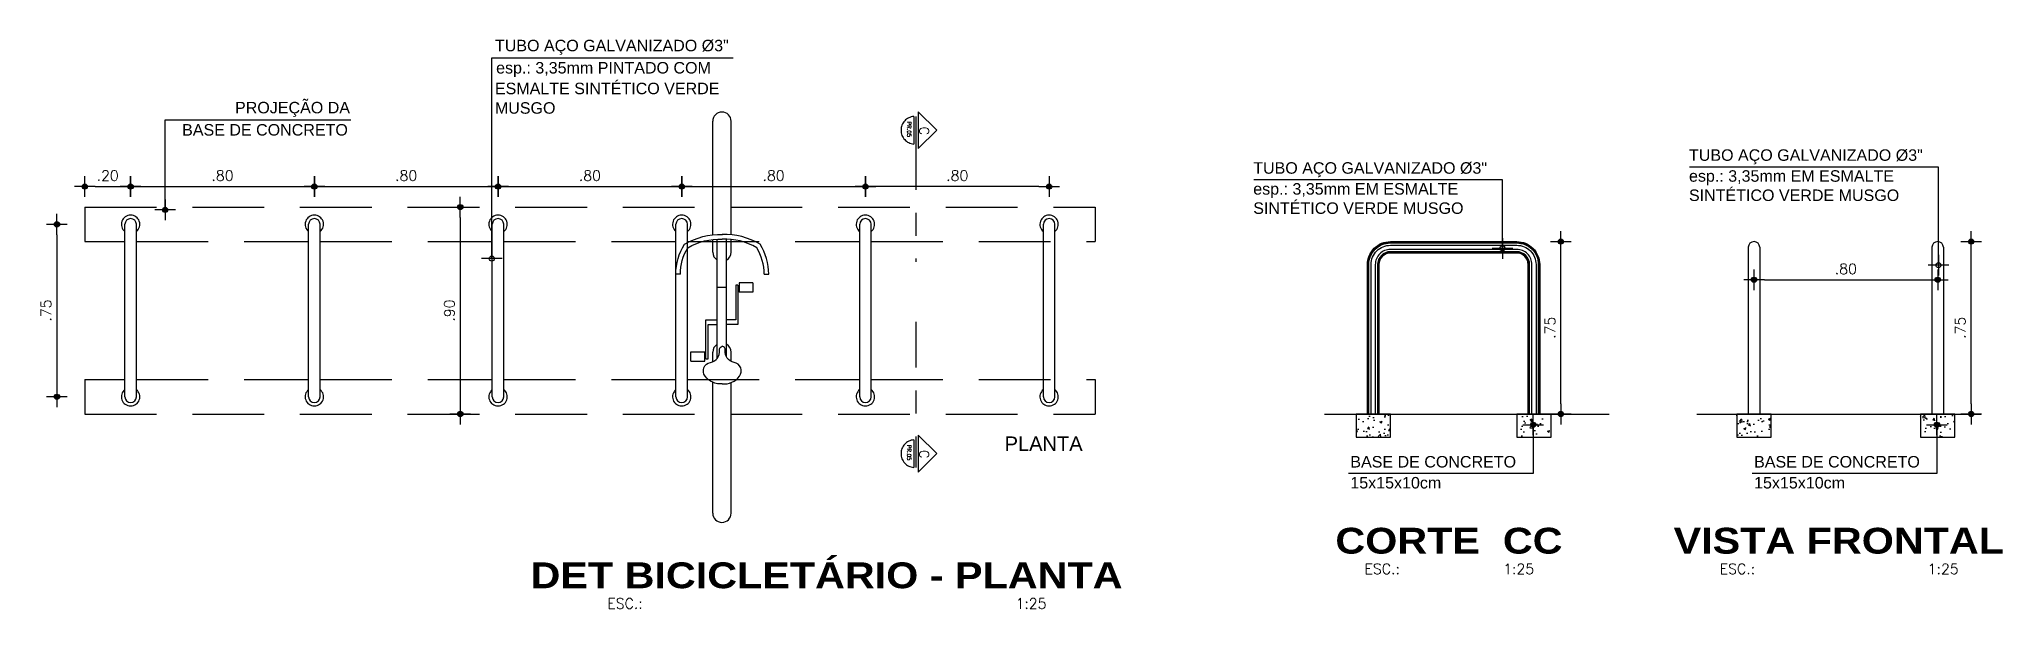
# Model space of a CAD drawing. Header units: millimetres. Extents: x 490 to 675, y -160 to -87.
# Drawn here: x 502.59 to 511.14, y -105.62 to -103.15 of the extents above; entities that cross this region are included whole.
import ezdxf
from ezdxf.enums import TextEntityAlignment as Align

# ---------------------------------------------------------------- set-up
doc = ezdxf.new("R2010")
doc.units = ezdxf.units.MM
doc.header["$LTSCALE"] = 2.5
for name, pattern in [('CENTER', [50.8, 31.75, -6.35, 6.35, -6.35]), ('DASHED2', [0.375, 0.25, -0.125]), ('HIDDEN2', [0.1875, 0.125, -0.0625])]:
    doc.linetypes.add(name, pattern=pattern)
for name, color, linetype in [('AN_TEXTOS', 2, 'Continuous'), ('ARQ_ALVENARIA', 1, 'Continuous'), ('ARQ_HAT', 8, 'Continuous'), ('ARQ_LAYOUT', 5, 'Continuous'), ('ARQ_PROJEÇÃO', 8, 'DASHED2'), ('ARQ_VISTA1', 7, 'Continuous'), ('ARQ_VISTA2', 2, 'Continuous'), ('COTAS', 1, 'Continuous'), ('LAYOUT', 1, 'Continuous'), ('LCORTE', 2, 'CENTER'), ('TEXTO', 2, 'Continuous'), ('TEXTOS', 2, 'Continuous'), ('TITULO', 2, 'Continuous')]:
    doc.layers.add(name, color=color, linetype=linetype)
doc.styles.add('ARIAL', font='arial.ttf')
doc.styles.add('COTA200', font='ROMANS.SHX')
doc.styles.add('COTA25', font='romans.shx')
doc.styles.add('ROMANS', font='romans', dxfattribs={"oblique": 15})
doc.styles.add('TIT200', font='')
doc.styles.get('TIT200').set_extended_font_data('Arial Black')
doc.dimstyles.new('COTA25', dxfattribs={"dimtxt": 0.045, "dimasz": 0.045, "dimexe": 0.05, "dimexo": 0.95, "dimgap": 0.025, "dimtad": 1, "dimzin": 4, "dimdsep": 46, "dimtxsty": 'COTA25', "dimblk": 'bola', "dimcen": -0.1, "dimdle": 0.05, "dimse1": 1, "dimse2": 1, "dimclrd": 256, "dimclre": 3, "dimclrt": 2, "dimadec": 0, "dimazin": 0, "dimtfac": 1, "dimtix": 1, "dimtmove": 2, "dimatfit": 3, "dimldrblk": 'USERTICK', "dimfxl": 1, "dimtvp": 2.5, "dimtolj": 1, "dimtzin": 4, "dimarcsym": 0})
doc.dimstyles.new('COTA25$0', dxfattribs={"dimtxt": 0.045, "dimasz": 0.045, "dimexe": 0.05, "dimexo": 0.95, "dimgap": 0.025, "dimtad": 1, "dimzin": 4, "dimdsep": 46, "dimtxsty": 'COTA25', "dimblk": 'bola', "dimcen": -0.1, "dimdle": 0.05, "dimse1": 1, "dimse2": 1, "dimclrd": 256, "dimclre": 3, "dimclrt": 2, "dimadec": 0, "dimazin": 0, "dimtfac": 1, "dimtix": 1, "dimtmove": 2, "dimatfit": 3, "dimldrblk": 'USERTICK', "dimfxl": 1, "dimtvp": 2.5, "dimtolj": 1, "dimtzin": 4, "dimarcsym": 0})
doc.dimstyles.new('COTA25$7', dxfattribs={"dimtxt": 0.045, "dimasz": 0.045, "dimexe": 0.05, "dimexo": 0.95, "dimgap": 0.01, "dimtad": 1, "dimzin": 4, "dimdsep": 46, "dimtxsty": 'COTA25', "dimblk1": 'OPEN30', "dimblk2": 'OPEN30', "dimsah": 1, "dimcen": -0.1, "dimdle": 0.05, "dimse1": 1, "dimse2": 1, "dimclrd": 256, "dimclre": 3, "dimclrt": 2, "dimadec": 0, "dimazin": 0, "dimtfac": 1, "dimtix": 1, "dimtmove": 2, "dimatfit": 3, "dimldrblk": 'bola', "dimfxl": 1, "dimtvp": 2.5, "dimtolj": 1, "dimtzin": 4, "dimarcsym": 0})
pattern_1 = [(50, (31.67466, -234.312185), (0.091092334, -0.007969543), [0.009525, -0.104775]), (355, (31.67466, -234.31218), (-0.017621413, 0.095528321), [0.00762, -0.08382]), (100.451, (31.68225, -234.31285), (0.073471251, 0.087558344), [0.008095, -0.089045]), (46.1842, (31.67466, -234.28678), (0.13553952, -0.021021164), [0.0142875, -0.1571625]), (96.6356, (31.68596, -234.28854), (0.118702117, 0.123712778), [0.0121425, -0.1335675]), (351.184, (31.67466, -234.28678), (0.118702303, 0.12371256), [0.01143, -0.12573]), (21, (31.68736, -234.293135), (0.07580744, -0.051132759), [0.009525, -0.104775]), (326, (31.68736, -234.29313), (0.030901014, 0.092093983), [0.00762, -0.08382]), (71.4514, (31.69368, -234.2974), (0.106708245, 0.040961429), [0.008095, -0.089045]), (37.5, (31.674662, -234.312185), (0.0015443016, 0.0422775194), [0, -0.082804, 0, -0.08509, 0, -0.0841375]), (7.5, (31.674662, -234.312185), (0.0334098313, 0.0500902874), [0, -0.048514, 0, -0.080899, 0, -0.0320675]), (327.5, (31.64634, -234.312185), (0.0677952976, -0.002864372), [0, -0.03175, 0, -0.09906, 0, -0.131445]), (317.5, (31.63364, -234.312185), (0.074064591, 0.0127132455), [0, -0.041275, 0, -0.065786, 0, -0.093345])]
pattern_2 = [(50, (29.912306, -236.19711), (0.091092334, -0.007969543), [0.009525, -0.104775]), (355, (29.91231, -236.19711), (-0.017621413, 0.095528321), [0.00762, -0.08382]), (100.451, (29.9199, -236.19778), (0.073471251, 0.087558344), [0.008095, -0.089045]), (46.1842, (29.91231, -236.17171), (0.13553952, -0.021021164), [0.0142875, -0.1571625]), (96.6356, (29.9236, -236.17346), (0.118702117, 0.123712778), [0.0121425, -0.1335675]), (351.184, (29.9123, -236.17171), (0.118702303, 0.12371256), [0.01143, -0.12573]), (21, (29.925006, -236.17806), (0.07580744, -0.051132759), [0.009525, -0.104775]), (326, (29.92501, -236.17806), (0.030901014, 0.092093983), [0.00762, -0.08382]), (71.4514, (29.93132, -236.18232), (0.106708245, 0.040961429), [0.008095, -0.089045]), (37.5, (29.912306, -236.197112), (0.0015443016, 0.0422775194), [0, -0.082804, 0, -0.08509, 0, -0.0841375]), (7.5, (29.912306, -236.19711), (0.0334098313, 0.0500902874), [0, -0.048514, 0, -0.080899, 0, -0.0320675]), (327.5, (29.883985, -236.197112), (0.0677952976, -0.002864372), [0, -0.03175, 0, -0.09906, 0, -0.131445]), (317.5, (29.871285, -236.19711), (0.074064591, 0.0127132455), [0, -0.041275, 0, -0.065786, 0, -0.093345])]

msp = doc.modelspace()

# ---------------------------------------------------------------- texts
at = {"layer": 'AN_TEXTOS', "style": 'ARIAL'}
msp.add_text('PLANTA', height=0.0625, dxfattribs=at).set_placement((506.7906, -104.9364))
at = {"layer": 'TEXTO', "style": 'ARIAL'}
for s, p in [('TUBO AÇO GALVANIZADO %%C3"  ', (504.571, -103.1986)), ('esp.: 3,35mm PINTADO COM ', (504.576, -103.2953)), ('ESMALTE SINTÉTICO VERDE', (504.5707, -103.3853)), ('PROJEÇÃO DA', (503.439, -103.4685)), ('MUSGO', (504.5707, -103.4701)), ('BASE DE CONCRETO', (503.2085, -103.5652)), ('TUBO AÇO GALVANIZADO %%C3"', (509.7711, -103.675)), ('TUBO AÇO GALVANIZADO %%C3"', (507.8733, -103.7311)), ('esp.: 3,35mm EM ESMALTE', (509.7711, -103.7659)), ('esp.: 3,35mm EM ESMALTE', (507.8733, -103.822)), ('SINTÉTICO VERDE MUSGO', (509.7709, -103.8497)), ('SINTÉTICO VERDE MUSGO', (507.8733, -103.9058)), ('BASE DE CONCRETO ', (508.2962, -105.0088)), ('BASE DE CONCRETO ', (510.0546, -105.0088)), ('15x15x10cm', (508.2962, -105.1001)), ('15x15x10cm', (510.0546, -105.1001))]:
    msp.add_text(s, height=0.05, dxfattribs=at).set_placement(p)
at = {"layer": 'TITULO'}
for s, height, style, p in [('CORTE  CC', 0.1125, 'TIT200', (508.7257, -105.3272)), ('VISTA FRONTAL', 0.1125, 'TIT200', (510.4235, -105.3272)), ('DET BICICLETÁRIO - PLANTA', 0.1125, 'TIT200', (506.0149, -105.4777)), ('ESC.:             1:25', 0.045, 'COTA200', (508.7273, -105.4498)), ('ESC.:                      1:25', 0.045, 'COTA200', (510.4252, -105.4498)), ('ESC.:                                                1:25', 0.045, 'COTA200', (506.0166, -105.6003))]:
    msp.add_text(s, height=height, dxfattribs=dict(at, style=style)).set_placement(p, align=Align.MIDDLE_CENTER)

# ---------------------------------------------------------------- blocks, each defined once
blk = doc.blocks.new('bola')
blk.add_hatch(color=0).paths.add_polyline_path([(-0.25, 0, 1), (0.25, 0, 1)])
at = {"color": 0}
for p, q in [((-1, 0), (-0.25, 0)), ((0, 1), (0, 0.25)), ((0.25, 0), (1, 0)), ((0, -0.25), (0, -1))]:
    blk.add_line(p, q, dxfattribs=at)
blk.add_circle((0, 0), 0.25, dxfattribs=at)
blk = doc.blocks.new('*D58')
at = {"layer": 'COTAS', "lineweight": -2}
blk.add_line((511.0001, -104.7312), (511.0001, -104.0712), dxfattribs=at)
at = {"layer": 'DEFPOINTS', "color": 0}
for p in [(510.8545, -104.0262), (511.0001, -104.0262), (510.8759, -104.7762)]:
    blk.add_point(p, dxfattribs=at)
at = {"layer": 'COTAS', "lineweight": -2, "xscale": 0.045, "yscale": 0.045, "zscale": 0.045}
for p, rotation in [((511.0001, -104.0262), 90), ((511.0001, -104.7762), 270)]:
    blk.add_blockref('bola', p, dxfattribs=dict(at, rotation=rotation))
at = {"layer": 'COTAS', "color": 2, "insert": (510.9526, -104.4012), "char_height": 0.045, "attachment_point": 5, "rotation": 90, "style": 'COTA25'}
blk.add_mtext('\\A1;.75', dxfattribs=at)
blk = doc.blocks.new('USERTICK')
at = {"color": 0}
for p, q in [((-1, 0), (1, 0)), ((0, 1), (0, -1))]:
    blk.add_line(p, q, dxfattribs=at)
blk.add_circle((0, 0), 0.25, dxfattribs=at)
blk = doc.blocks.new('*D59')
at = {"layer": 'COTAS', "lineweight": -2}
blk.add_line((509.2134, -104.7312), (509.2134, -104.0712), dxfattribs=at)
at = {"layer": 'DEFPOINTS', "color": 0}
for p in [(508.7716, -104.0262), (509.2134, -104.0262), (509.0859, -104.7762)]:
    blk.add_point(p, dxfattribs=at)
at = {"layer": 'COTAS', "lineweight": -2, "xscale": 0.045, "yscale": 0.045, "zscale": 0.045}
for p, rotation in [((509.2134, -104.0262), 90), ((509.2134, -104.7762), 270)]:
    blk.add_blockref('bola', p, dxfattribs=dict(at, rotation=rotation))
at = {"layer": 'COTAS', "color": 2, "insert": (509.1659, -104.4012), "char_height": 0.045, "attachment_point": 5, "rotation": 90, "style": 'COTA25'}
blk.add_mtext('\\A1;.75', dxfattribs=at)
blk = doc.blocks.new('*D60')
at = {"layer": 'COTAS', "lineweight": -2}
blk.add_line((502.8293, -103.7868), (502.9393, -103.7868), dxfattribs=at)
at = {"layer": 'DEFPOINTS', "color": 0}
for p in [(502.9843, -103.7868), (502.7843, -103.9512), (502.9843, -103.9512)]:
    blk.add_point(p, dxfattribs=at)
at = {"layer": 'COTAS', "lineweight": -2, "xscale": 0.045, "yscale": 0.045, "zscale": 0.045, "rotation": 180}
blk.add_blockref('bola', (502.7843, -103.7868), dxfattribs=at)
at = {"layer": 'COTAS', "lineweight": -2, "xscale": 0.045, "yscale": 0.045, "zscale": 0.045}
blk.add_blockref('bola', (502.9843, -103.7868), dxfattribs=at)
at = {"layer": 'COTAS', "color": 2, "insert": (502.8843, -103.7393), "char_height": 0.045, "attachment_point": 5, "style": 'COTA25'}
blk.add_mtext('\\A1;.20', dxfattribs=at)
blk = doc.blocks.new('*D61')
at = {"layer": 'COTAS', "lineweight": -2}
blk.add_line((503.0293, -103.7868), (503.7393, -103.7868), dxfattribs=at)
at = {"layer": 'DEFPOINTS', "color": 0}
for p in [(503.7843, -103.7868), (502.9843, -103.9512), (503.7843, -103.9512)]:
    blk.add_point(p, dxfattribs=at)
at = {"layer": 'COTAS', "lineweight": -2, "xscale": 0.045, "yscale": 0.045, "zscale": 0.045, "rotation": 180}
blk.add_blockref('bola', (502.9843, -103.7868), dxfattribs=at)
at = {"layer": 'COTAS', "lineweight": -2, "xscale": 0.045, "yscale": 0.045, "zscale": 0.045}
blk.add_blockref('bola', (503.7843, -103.7868), dxfattribs=at)
at = {"layer": 'COTAS', "color": 2, "insert": (503.3843, -103.7393), "char_height": 0.045, "attachment_point": 5, "style": 'COTA25'}
blk.add_mtext('\\A1;.80', dxfattribs=at)
blk = doc.blocks.new('*D62')
at = {"layer": 'COTAS', "lineweight": -2}
blk.add_line((503.8293, -103.7868), (504.5393, -103.7868), dxfattribs=at)
at = {"layer": 'DEFPOINTS', "color": 0}
for p in [(504.5843, -103.7868), (503.7843, -103.9512), (504.5843, -103.9512)]:
    blk.add_point(p, dxfattribs=at)
at = {"layer": 'COTAS', "lineweight": -2, "xscale": 0.045, "yscale": 0.045, "zscale": 0.045, "rotation": 180}
blk.add_blockref('bola', (503.7843, -103.7868), dxfattribs=at)
at = {"layer": 'COTAS', "lineweight": -2, "xscale": 0.045, "yscale": 0.045, "zscale": 0.045}
blk.add_blockref('bola', (504.5843, -103.7868), dxfattribs=at)
at = {"layer": 'COTAS', "color": 2, "insert": (504.1843, -103.7393), "char_height": 0.045, "attachment_point": 5, "style": 'COTA25'}
blk.add_mtext('\\A1;.80', dxfattribs=at)
blk = doc.blocks.new('*D63')
at = {"layer": 'COTAS', "lineweight": -2}
blk.add_line((504.6293, -103.7868), (505.3393, -103.7868), dxfattribs=at)
at = {"layer": 'DEFPOINTS', "color": 0}
for p in [(505.3843, -103.7868), (504.5843, -103.9512), (505.3843, -103.9512)]:
    blk.add_point(p, dxfattribs=at)
at = {"layer": 'COTAS', "lineweight": -2, "xscale": 0.045, "yscale": 0.045, "zscale": 0.045, "rotation": 180}
blk.add_blockref('bola', (504.5843, -103.7868), dxfattribs=at)
at = {"layer": 'COTAS', "lineweight": -2, "xscale": 0.045, "yscale": 0.045, "zscale": 0.045}
blk.add_blockref('bola', (505.3843, -103.7868), dxfattribs=at)
at = {"layer": 'COTAS', "color": 2, "insert": (504.9843, -103.7393), "char_height": 0.045, "attachment_point": 5, "style": 'COTA25'}
blk.add_mtext('\\A1;.80', dxfattribs=at)
blk = doc.blocks.new('*D64')
at = {"layer": 'COTAS', "lineweight": -2}
blk.add_line((505.4293, -103.7868), (506.1393, -103.7868), dxfattribs=at)
at = {"layer": 'DEFPOINTS', "color": 0}
for p in [(506.1843, -103.7868), (505.3843, -103.9512), (506.1843, -103.9512)]:
    blk.add_point(p, dxfattribs=at)
at = {"layer": 'COTAS', "lineweight": -2, "xscale": 0.045, "yscale": 0.045, "zscale": 0.045, "rotation": 180}
blk.add_blockref('bola', (505.3843, -103.7868), dxfattribs=at)
at = {"layer": 'COTAS', "lineweight": -2, "xscale": 0.045, "yscale": 0.045, "zscale": 0.045}
blk.add_blockref('bola', (506.1843, -103.7868), dxfattribs=at)
at = {"layer": 'COTAS', "color": 2, "insert": (505.7843, -103.7393), "char_height": 0.045, "attachment_point": 5, "style": 'COTA25'}
blk.add_mtext('\\A1;.80', dxfattribs=at)
blk = doc.blocks.new('*D65')
at = {"layer": 'COTAS', "lineweight": -2}
blk.add_line((502.6634, -103.9962), (502.6634, -104.6562), dxfattribs=at)
at = {"layer": 'DEFPOINTS', "color": 0}
for p in [(502.9843, -103.9512), (502.6634, -104.7012), (502.9843, -104.7012)]:
    blk.add_point(p, dxfattribs=at)
at = {"layer": 'COTAS', "lineweight": -2, "xscale": 0.045, "yscale": 0.045, "zscale": 0.045}
for p, rotation in [((502.6634, -103.9512), 90), ((502.6634, -104.7012), 270)]:
    blk.add_blockref('bola', p, dxfattribs=dict(at, rotation=rotation))
at = {"layer": 'COTAS', "color": 2, "insert": (502.6159, -104.3262), "char_height": 0.045, "attachment_point": 5, "rotation": 90, "style": 'COTA25'}
blk.add_mtext('\\A1;.75', dxfattribs=at)
blk = doc.blocks.new('Bike')
at = {"layer": 'LAYOUT'}
for p, q in [((-0.7057, 0.1806), (-0.7057, 0.2006)), ((-1.0835, 0.1348), (-1.0435, 0.1348)), ((-1.0835, 0.1348), (-1.0835, 0.0748)), ((-1.0435, 0.1348), (-1.0435, 0.0748)), ((-1.7448, 0.0398), (-1.1755, 0.0398)), ((-1.0862, 0.0398), (-1.0448, 0.0398)), ((-1.0835, 0.0748), (-1.0435, 0.0748)), ((-1.0735, 0.0698), (-0.9035, 0.0698)), ((-1.0735, 0.0698), (-1.0735, 0.0598)), ((-1.0735, 0.0598), (-0.9235, 0.0598)), ((-1.0707, 0.0198), (-0.5526, 0.0198)), ((-1.0685, 0.0748), (-1.0685, 0.0698)), ((-1.0635, 0.0748), (-1.0635, 0.0698)), ((-1.0585, 0.0748), (-1.0585, 0.0698)), ((-0.9235, 0.0598), (-0.9235, 0.0198)), ((-0.9035, 0.0698), (-0.9035, 0.0198)), ((-0.7635, -0.0202), (-0.7635, 0.0198)), ((-0.6094, 0.0398), (-0.5542, 0.0398)), ((-0.5341, 0.0398), (-0.04, 0.0398)), ((-1.7448, -0.0402), (-1.1769, -0.0402)), ((-1.0847, -0.0402), (-1.0448, -0.0402)), ((-1.0655, -0.0202), (-0.5525, -0.0202)), ((-0.9235, -0.0702), (-0.9235, -0.0202)), ((-0.7535, -0.0702), (-0.9235, -0.0702)), ((-0.9035, -0.0602), (-0.9035, -0.0202)), ((-0.7535, -0.0602), (-0.9035, -0.0602)), ((-0.7835, -0.1352), (-0.7835, -0.0752)), ((-0.7435, -0.0752), (-0.7835, -0.0752)), ((-0.7685, -0.0752), (-0.7685, -0.0702)), ((-0.7635, -0.0752), (-0.7635, -0.0702)), ((-0.7585, -0.0752), (-0.7585, -0.0702)), ((-0.7535, -0.0702), (-0.7535, -0.0602)), ((-0.7435, -0.1352), (-0.7435, -0.0752)), ((-0.6094, -0.0402), (-0.5538, -0.0402)), ((-0.5337, -0.0402), (-0.0414, -0.0402)), ((-0.7435, -0.1352), (-0.7835, -0.1352)), ((-0.7057, -0.1843), (-0.7057, -0.2043))]:
    blk.add_line(p, q, dxfattribs=at)
for points in [[(-0.7057, 0.2006, -0.142395), (-0.5753, 0.1627, -0.145267), (-0.5326, -0.0026, -0.145267)], [(-0.7057, 0.1806, -0.137013), (-0.59, 0.1483, -0.140936), (-0.5526, -0.0019, 3.593094)], [(-1.1823, -0.0019, -0.258866), (-1.1491, 0.0732, -0.559336), (-1.0891, 0.0497, 0.400185), (-1.0357, 0.0106, -0.402407), (-1.0187, -0.0019, 1.339464)], [(-1.1823, -0.0019, 0.258866), (-1.1491, -0.0769, 0.559336), (-1.0891, -0.0534, -0.400185), (-1.0357, -0.0143, 0.402407), (-1.0187, -0.0019, -1.339464)], [(-0.7057, -0.2043, 0.142395), (-0.5753, -0.1664, 0.145267), (-0.5326, -0.0011, 0.145267)], [(-0.7057, -0.1843, 0.137013), (-0.59, -0.152, 0.140936), (-0.5526, -0.0019, -3.593094)]]:
    blk.add_lwpolyline(points, format="xyb", dxfattribs=at)
for centre, start, end in [((-1.7448, -0.0002), 90, 270), ((-1.0448, -0.0002), 30, 90), ((-0.6094, -0.0002), 90, 150), ((-0.04, -0.0002), 270, 90), ((-1.0448, -0.0002), 270, 330), ((-0.6094, -0.0002), 210, 270)]:
    blk.add_arc(centre, 0.04, start, end, dxfattribs=at)
blk = doc.blocks.new('*D66')
at = {"layer": 'COTAS', "lineweight": -2}
blk.add_line((510.0992, -104.1924), (510.8092, -104.1924), dxfattribs=at)
at = {"layer": 'DEFPOINTS', "color": 0}
for p in [(510.0542, -104.0512), (510.8542, -104.0512), (510.8542, -104.1924)]:
    blk.add_point(p, dxfattribs=at)
at = {"layer": 'COTAS', "lineweight": -2, "xscale": 0.045, "yscale": 0.045, "zscale": 0.045, "rotation": 180}
blk.add_blockref('bola', (510.0542, -104.1924), dxfattribs=at)
at = {"layer": 'COTAS', "lineweight": -2, "xscale": 0.045, "yscale": 0.045, "zscale": 0.045}
blk.add_blockref('bola', (510.8542, -104.1924), dxfattribs=at)
at = {"layer": 'COTAS', "color": 2, "insert": (510.4542, -104.1449), "char_height": 0.045, "attachment_point": 5, "style": 'COTA25'}
blk.add_mtext('\\A1;.80', dxfattribs=at)
blk = doc.blocks.new('A$C37BF6A88')
at = {"layer": 'ARQ_VISTA1', "color": 8}
for centre, start, end in [((0, 0.75), 308.68219, 231.31781), ((0, 0), 128.68219, 51.31781)]:
    blk.add_arc(centre, 0.04, start, end, dxfattribs=at)
at = {"layer": 'ARQ_VISTA2'}
for p, q in [((-0.025, 0), (-0.025, 0.75)), ((0.025, 0), (0.025, 0.75))]:
    blk.add_line(p, q, dxfattribs=at)
for centre, start, end in [((0, 0.75), 0, 180), ((0, 0), 180, 0)]:
    blk.add_arc(centre, 0.025, start, end, dxfattribs=at)
blk = doc.blocks.new('*D67')
at = {"layer": 'COTAS', "lineweight": -2}
blk.add_line((504.4201, -103.9212), (504.4201, -104.7312), dxfattribs=at)
at = {"layer": 'DEFPOINTS', "color": 0}
for p in [(505.026, -103.8762), (504.4201, -104.7762), (505.026, -104.7762)]:
    blk.add_point(p, dxfattribs=at)
at = {"layer": 'COTAS', "lineweight": -2, "xscale": 0.045, "yscale": 0.045, "zscale": 0.045}
for p, rotation in [((504.4201, -103.8762), 90), ((504.4201, -104.7762), 270)]:
    blk.add_blockref('bola', p, dxfattribs=dict(at, rotation=rotation))
at = {"layer": 'COTAS', "color": 2, "insert": (504.3726, -104.3262), "char_height": 0.045, "attachment_point": 5, "rotation": 90, "style": 'COTA25'}
blk.add_mtext('\\A1;.90', dxfattribs=at)
blk = doc.blocks.new('*D68')
at = {"layer": 'COTAS', "lineweight": -2}
blk.add_line((506.9393, -103.7868), (506.2293, -103.7868), dxfattribs=at)
at = {"layer": 'DEFPOINTS', "color": 0}
for p in [(506.1843, -103.7868), (506.1843, -103.9512), (506.9843, -103.9512)]:
    blk.add_point(p, dxfattribs=at)
at = {"layer": 'COTAS', "lineweight": -2, "xscale": 0.045, "yscale": 0.045, "zscale": 0.045, "rotation": 180}
blk.add_blockref('bola', (506.1843, -103.7868), dxfattribs=at)
at = {"layer": 'COTAS', "lineweight": -2, "xscale": 0.045, "yscale": 0.045, "zscale": 0.045}
blk.add_blockref('bola', (506.9843, -103.7868), dxfattribs=at)
at = {"layer": 'COTAS', "color": 2, "insert": (506.5843, -103.7393), "char_height": 0.045, "attachment_point": 5, "style": 'COTA25'}
blk.add_mtext('\\A1;.80', dxfattribs=at)
blk = doc.blocks.new('Ind-cor')
at = {"color": 2}
for p, q in [((-0.117, 0.059), (0.35, 0.525)), ((0.816, 0.059), (0.35, 0.525)), ((-0.117, 0.059), (0.816, 0.059)), ((0, -0.059), (0.7, -0.059))]:
    blk.add_line(p, q, dxfattribs=at)
blk.add_line((0, 0), (0.7, 0))
blk.add_arc((0.35, -0.029), 0.351, 184.7802, 355.2198, dxfattribs=at)
at = {"color": 2, "style": 'ROMANS', "flags": 4}
blk.add_attdef('N', (0.239, 0.09), '', height=0.24, dxfattribs=at)
at = {"layer": 'TEXTOS', "style": 'ROMANS'}
blk.add_text('PR.05', height=0.1, dxfattribs=at).set_placement((0.129, -0.223))

# ---------------------------------------------------------------- dimensions: what is measured, and where the dimension line sits
at = {"layer": 'COTAS'}
dim = msp.add_aligned_dim(p1=(502.7843, -103.9512), p2=(502.9843, -103.9512), distance=0.1644, dimstyle='COTA25$0', override={"dimclrt": 2}, dxfattribs=at)
dim.commit()
dim.dimension.update_dxf_attribs({"geometry": '*D60', "text_midpoint": (502.8843, -103.7393)})
for base, p1, p2, picture, middle in [((503.7843, -103.7868), (502.9843, -103.9512), (503.7843, -103.9512), '*D61', (503.3843, -103.7393)), ((504.5843, -103.7868), (503.7843, -103.9512), (504.5843, -103.9512), '*D62', (504.1843, -103.7393)), ((505.3843, -103.7868), (504.5843, -103.9512), (505.3843, -103.9512), '*D63', (504.9843, -103.7393)), ((506.1843, -103.7868), (505.3843, -103.9512), (506.1843, -103.9512), '*D64', (505.7843, -103.7393)), ((510.8542, -104.1924), (510.0542, -104.0512), (510.8542, -104.0512), '*D66', (510.4542, -104.1449))]:
    dim = msp.add_linear_dim(base=base, p1=p1, p2=p2, dimstyle='COTA25$0', override={"dimclrt": 2}, dxfattribs=at)
    dim.commit()
    dim.dimension.update_dxf_attribs({"geometry": picture, "text_midpoint": middle})
for base, p1, p2, angle, picture, middle in [((506.1843, -103.7868), (506.9843, -103.9512), (506.1843, -103.9512), 180, '*D68', (506.5843, -103.7393)), ((504.4201, -104.7762), (505.026, -103.8762), (505.026, -104.7762), 90, '*D67', (504.3726, -104.3262)), ((502.6634, -104.7012), (502.9843, -103.9512), (502.9843, -104.7012), 90, '*D65', (502.6159, -104.3262))]:
    dim = msp.add_linear_dim(base=base, p1=p1, p2=p2, angle=angle, dimstyle='COTA25$0', override={"dimclrt": 2}, dxfattribs=at)
    dim.commit()
    dim.dimension.update_dxf_attribs({"geometry": picture, "text_midpoint": middle})
for base, p1, p2, picture, middle in [((509.2134, -104.0262), (509.0859, -104.7762), (508.7716, -104.0262), '*D59', (509.1659, -104.4012)), ((511.0001, -104.0262), (510.8759, -104.7762), (510.8545, -104.0262), '*D58', (510.9526, -104.4012))]:
    dim = msp.add_linear_dim(base=base, p1=p1, p2=p2, angle=90, text='.75', dimstyle='COTA25$0', override={"dimclrt": 2}, dxfattribs=at)
    dim.commit()
    dim.dimension.update_dxf_attribs({"geometry": picture, "text_midpoint": middle})

# ---------------------------------------------------------------- hatches: boundary and pattern name
at = {"layer": 'ARQ_HAT', "linetype": 'Continuous'}
h = msp.add_hatch(dxfattribs=at)
h.set_pattern_fill('AR-CONC', color=256, scale=0.0005, style=0)
h.set_pattern_definition(pattern_2)
h.paths.add_polyline_path([(508.4709, -104.7762), (508.3209, -104.7762), (508.3209, -104.8762), (508.4709, -104.8762)])
h = msp.add_hatch(dxfattribs=at)
h.set_pattern_fill('AR-CONC', color=256, scale=0.0005, style=0)
h.set_pattern_definition(pattern_2)
h.paths.add_polyline_path([(509.1709, -104.8762), (509.1709, -104.7762), (509.0209, -104.7762), (509.0209, -104.8762)])
h = msp.add_hatch(dxfattribs=at)
h.set_pattern_fill('AR-CONC', color=256, scale=0.0005, style=0)
h.set_pattern_definition(pattern_1)
h.paths.add_polyline_path([(510.1292, -104.8762), (510.1292, -104.7762), (509.9792, -104.7762), (509.9792, -104.8762)])
h = msp.add_hatch(dxfattribs=at)
h.set_pattern_fill('AR-CONC', color=256, scale=0.0005, style=0)
h.set_pattern_definition(pattern_1)
h.paths.add_polyline_path([(510.9292, -104.8762), (510.9292, -104.7762), (510.7792, -104.7762), (510.7792, -104.8762)])

# ---------------------------------------------------------------- linework, layer by layer
at = {"layer": 'ARQ_ALVENARIA', "color": 4}
for p, q in [((508.1843, -104.7762), (509.4236, -104.7762)), ((509.8057, -104.7762), (511.0431, -104.7762))]:
    msp.add_line(p, q, dxfattribs=at)
for points in [[(508.3209, -104.8762), (508.4709, -104.8762), (508.4709, -104.7762), (508.3209, -104.7762)], [(509.0209, -104.8762), (509.1709, -104.8762), (509.1709, -104.7762), (509.0209, -104.7762)], [(509.9792, -104.8762), (510.1292, -104.8762), (510.1292, -104.7762), (509.9792, -104.7762)], [(510.7792, -104.8762), (510.9292, -104.8762), (510.9292, -104.7762), (510.7792, -104.7762)]]:
    msp.add_lwpolyline(points, close=True, dxfattribs=at)
at = {"layer": 'ARQ_HAT'}
for points in [[(508.3729, -104.7762), (508.3729, -104.1262, -0.414214), (508.4709, -104.0282), (509.0209, -104.0282, -0.414214), (509.1189, -104.1262), (509.1189, -104.7762)], [(508.3769, -104.7762), (508.3769, -104.1262, -0.414214), (508.4709, -104.0322), (509.0209, -104.0322, -0.414214), (509.1149, -104.1262), (509.1149, -104.7762)], [(508.3869, -104.7762), (508.3869, -104.1262, -0.414214), (508.4709, -104.0422), (509.0209, -104.0422, -0.414214), (509.1049, -104.1262), (509.1049, -104.7762)], [(509.0869, -104.7762), (509.0869, -104.1262, 0.414214), (509.0209, -104.0602), (508.4709, -104.0602, 0.414214), (508.4049, -104.1262), (508.4049, -104.7762)], [(509.0769, -104.7762), (509.0769, -104.1262, 0.414214), (509.0209, -104.0702), (508.4709, -104.0702, 0.414214), (508.4149, -104.1262), (508.4149, -104.7762)], [(509.0729, -104.7762), (509.0729, -104.1262, 0.414214), (509.0209, -104.0742), (508.4709, -104.0742, 0.414214), (508.4189, -104.1262), (508.4189, -104.7762)]]:
    msp.add_lwpolyline(points, format="xyb", dxfattribs=at)
at = {"layer": 'ARQ_PROJEÇÃO', "linetype": 'HIDDEN2'}
for p, q in [((502.7843, -103.8762), (507.1843, -103.8762)), ((503.0093, -104.0262), (503.7593, -104.0262)), ((503.8093, -104.0262), (504.5593, -104.0262)), ((504.6093, -104.0262), (505.3593, -104.0262)), ((505.4093, -104.0262), (506.1593, -104.0262)), ((506.2093, -104.0262), (507.1843, -104.0262)), ((503.0093, -104.6262), (503.7593, -104.6262)), ((503.8093, -104.6262), (504.5593, -104.6262)), ((504.6093, -104.6262), (505.3593, -104.6262)), ((505.4093, -104.6262), (506.1593, -104.6262)), ((506.2093, -104.6262), (507.1843, -104.6262)), ((502.7843, -104.7762), (507.1843, -104.7762))]:
    msp.add_line(p, q, dxfattribs=at)
at = {"layer": 'ARQ_PROJEÇÃO'}
for p, q in [((502.7843, -103.8762), (502.7843, -104.0262)), ((507.1843, -103.8762), (507.1843, -104.0262)), ((502.7843, -104.0262), (502.9593, -104.0262)), ((502.7843, -104.6262), (502.9593, -104.6262)), ((502.7843, -104.6262), (502.7843, -104.7762)), ((507.1843, -104.6262), (507.1843, -104.7762))]:
    msp.add_line(p, q, dxfattribs=at)
at = {"layer": 'ARQ_VISTA2'}
for p, q in [((510.0292, -104.0512), (510.0292, -104.7762)), ((510.0792, -104.0512), (510.0792, -104.7762)), ((510.8292, -104.0512), (510.8292, -104.7762)), ((510.8792, -104.0512), (510.8792, -104.7762))]:
    msp.add_line(p, q, dxfattribs=at)
for points in [[(508.3709, -104.7762), (508.3709, -104.1262, -0.414214), (508.4709, -104.0262), (509.0209, -104.0262, -0.414214), (509.1209, -104.1262), (509.1209, -104.7762)], [(509.0709, -104.7762), (509.0709, -104.1262, 0.414214), (509.0209, -104.0762), (508.4709, -104.0762, 0.414214), (508.4209, -104.1262), (508.4209, -104.7762)]]:
    msp.add_lwpolyline(points, format="xyb", dxfattribs=at)
for centre in [(510.0542, -104.0512), (510.8542, -104.0512)]:
    msp.add_arc(centre, 0.025, 0, 180, dxfattribs=at)
at = {"layer": 'LCORTE', "ltscale": 0.0025}
for p, q in [((506.4046, -103.6021), (506.4046, -104.1146)), ((506.4046, -104.3759), (506.4046, -104.8884))]:
    msp.add_line(p, q, dxfattribs=at)

# ---------------------------------------------------------------- block references
at = {"layer": 'ARQ_LAYOUT', "rotation": 90}
msp.add_blockref('Bike', (505.5591, -103.4627), dxfattribs=at)
at = {"layer": 'ARQ_VISTA2'}
for p in [(502.9843, -104.7012), (503.7843, -104.7012), (504.5843, -104.7012), (505.3843, -104.7012), (506.1843, -104.7012), (506.9843, -104.7012)]:
    msp.add_blockref('A$C37BF6A88', p, dxfattribs=at)
at = {"layer": 'LCORTE'}
ref = msp.add_blockref('Ind-cor', (506.4046, -103.482), dxfattribs=dict(at, xscale=0.1716000000001259, yscale=0.1716000000001259, zscale=0.1716000000001259, rotation=270))
ref.add_attrib('N', 'C', (506.42, -103.5261), dxfattribs={"layer": '0', "color": 2, "height": 0.0412, "rotation": 270, "style": 'ROMANS'})
ref = msp.add_blockref('Ind-cor', (506.4046, -104.8884), dxfattribs=dict(at, xscale=0.1716000000001259, yscale=0.1716000000001259, zscale=0.1716000000001259, rotation=270))
ref.add_attrib('N', 'C', (506.42, -104.9325), dxfattribs={"layer": '0', "color": 2, "height": 0.0412, "rotation": 270, "style": 'ROMANS'})

msp.set_redraw_order([(e.dxf.handle, doc.entitydb.next_handle()) for e in msp.query("TEXT MTEXT ATTDEF DIMENSION ARC_DIMENSION")])  # texts and dimensions are drawn at this point

# ---------------------------------------------------------------- leaders
at = {"layer": 'LAYOUT'}
for points in [[(504.5573, -104.1002), (504.5573, -103.227), (505.6086, -103.227)], [(510.8574, -104.1288), (510.8574, -103.7021), (509.7737, -103.7021)], [(508.9587, -104.0558), (508.9587, -103.7582), (507.8762, -103.7582)]]:
    msp.add_leader(points, dimstyle='COTA25', dxfattribs=at)
for points in [[(503.1342, -103.8883), (503.1342, -103.4969), (503.9427, -103.4969)], [(509.0926, -104.823), (509.0926, -105.0355), (508.2884, -105.0355)], [(510.851, -104.823), (510.851, -105.0355), (510.0468, -105.0355)]]:
    msp.add_leader(points, dimstyle='COTA25$7', override={"dimgap": 0.025, "dimpost": '', "dimclrd": 256, "dimclrt": 7}, dxfattribs=at)

doc.saveas('drawing.dxf')
